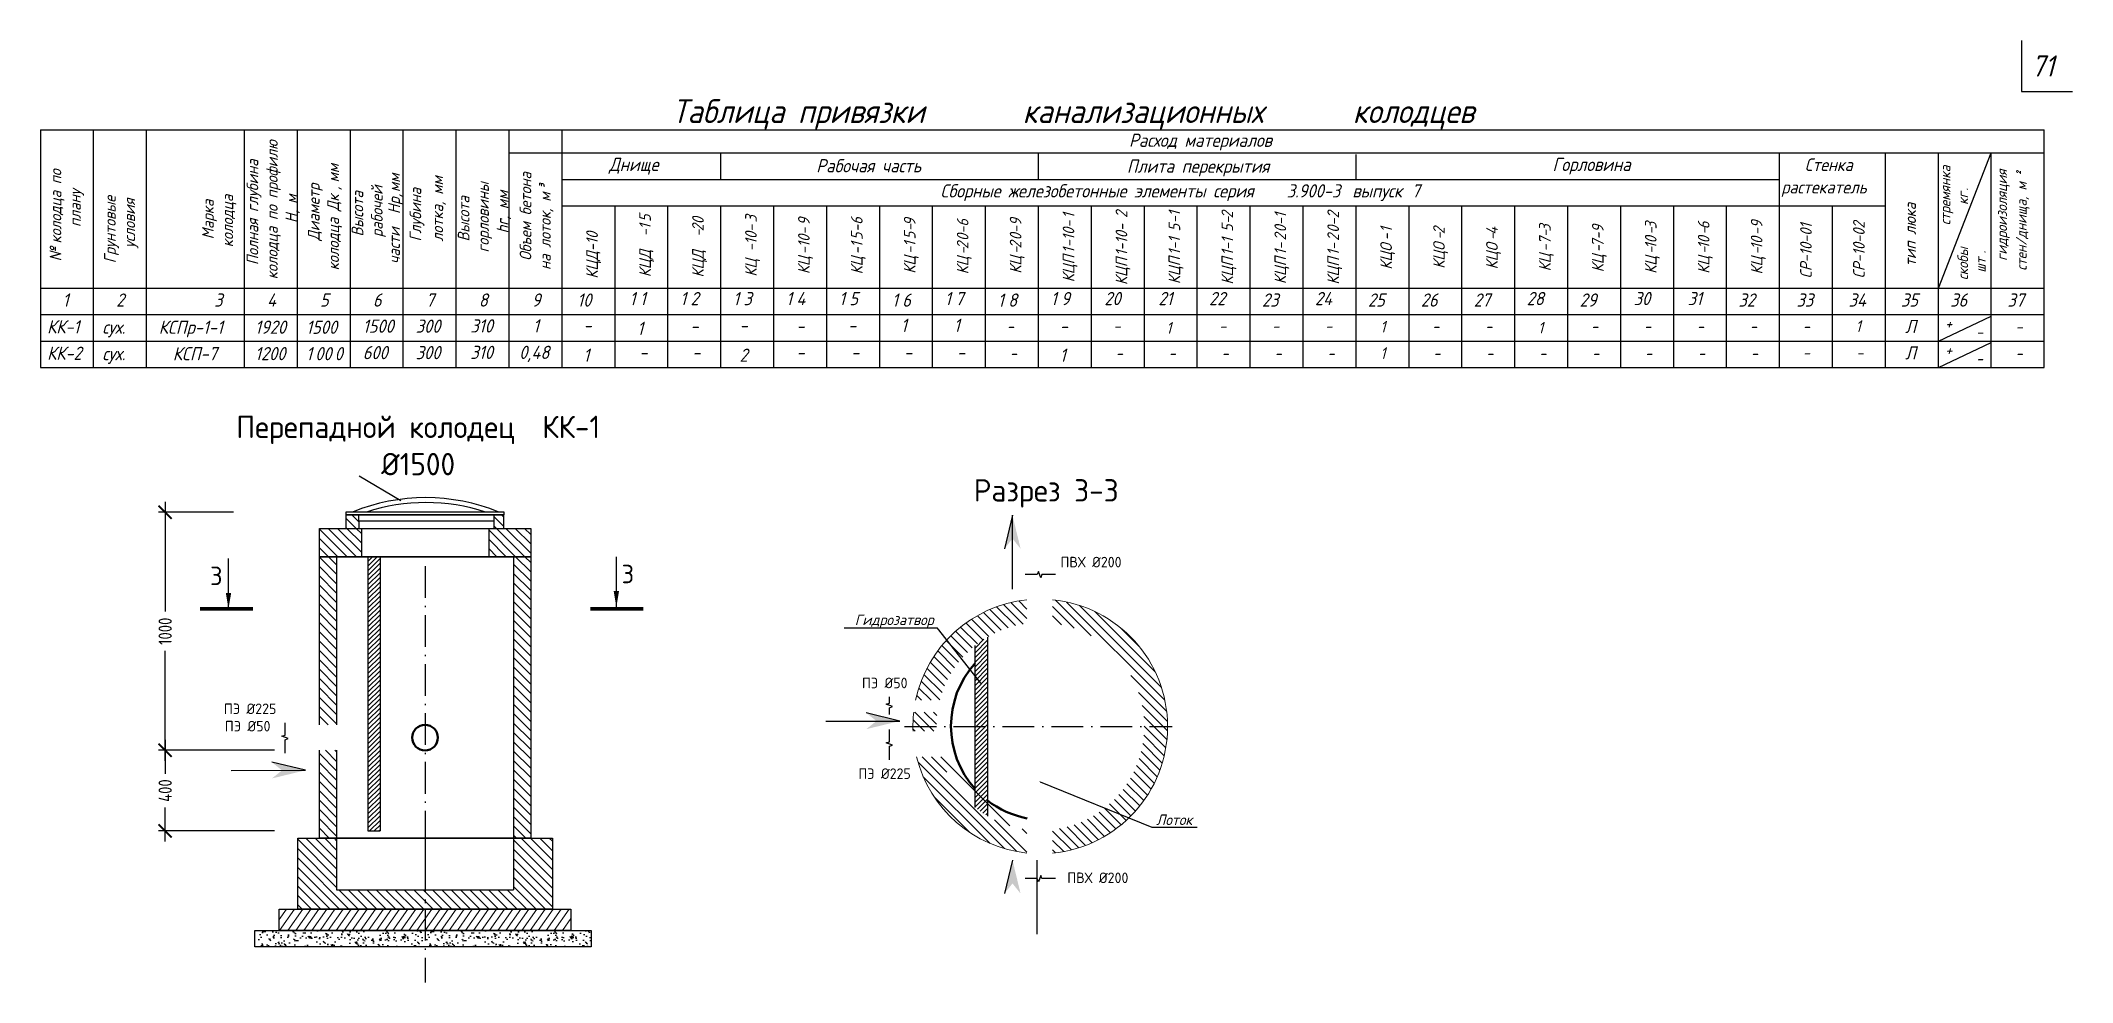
# Model space of a CAD drawing. Header units: millimetres. Extents: x 41097286 to 44249727, y 21258419 to 22595975.
# Drawn here: x 43083598 to 43121981, y 22503909 to 22521713 of the extents above; entities that cross this region are included whole.
import ezdxf
from ezdxf import colors
from ezdxf.entities.mleader import LeaderData, LeaderLine
from ezdxf.math import Vec2, Vec3

# ---------------------------------------------------------------- set-up
doc = ezdxf.new("R2010")
doc.units = ezdxf.units.MM
doc.linetypes.add('ACAD_ISO10W100', pattern=[18.5, 12, -3, 0.5, -3])
for name, color, linetype, lineweight in [('ВК_Текст', 7, 'Continuous', 25), ('Колонны_Ном._пера__250', 250, 'Continuous', 13), ('Размерные линии', 8, 'Continuous', 13), ('Стены', 250, 'Continuous', 20)]:
    doc.layers.add(name, color=color, linetype=linetype, lineweight=lineweight)
doc.layers.add('Колодец', color=7, linetype='Continuous')
doc.layers.add('ШРИФТЫ', color=7, linetype='Continuous')
doc.styles.add('GOST-2.304_Type-B', font='GOST Common.ttf')
doc.styles.add('GOST-2.304_Type-B_italic', font='GOST Common Italic.ttf')
doc.styles.add('note', font='isocpeur.ttf', dxfattribs={"width": 0.9, "oblique": 15})
doc.styles.add('ГОСТ 2.304', font='CS_Gost2304.shx')
doc.dimstyles.new('СПДС', dxfattribs={"dimscale": 100, "dimtxt": 2.5, "dimasz": 2.5, "dimexe": 1.25, "dimexo": 0.625, "dimtad": 1, "dimdec": 0, "dimrnd": 0.001, "dimtxsty": 'ГОСТ 2.304', "dimblk": 'ARCHTICK', "dimblk1": 'ARCHTICK', "dimblk2": 'ARCHTICK', "dimcen": 2.5, "dimdle": 2, "dimadec": 0, "dimazin": 2, "dimtfac": 0.75, "dimtdec": 4, "dimtmove": 1, "dimatfit": 3, "dimldrblk": 'ARCHTICK', "dimfxl": 1, "dimtolj": 1, "dimarcsym": 1})
pattern_1 = [(135, (-5349970.359397043, -4810582.391872942), (-88.38834764831844, -88.38834764831843), [])]

msp = doc.modelspace()

# ---------------------------------------------------------------- texts
at = {"color": 7, "lineweight": 13, "style": 'note', "oblique": 15, "width": 0.9}
msp.add_text('71', height=400, dxfattribs=at).set_placement((43121205.4108665, 22521033.26437825))
at = {"linetype": 'ByBlock', "style": 'note', "oblique": 15, "width": 0.9}
for s, height, p in [('Таблица привязки ', 450, (43095529.29824818, 22520154.17267188)), ('канализационных ', 450, (43102150.7268196, 22520154.17267188)), ('колодцев', 450, (43108386.44110532, 22520154.17267188)), ('Расход материалов', 250, (43104159.46689891, 22519704.55242372)), ('Днище', 250, (43094336.28005991, 22519247.14979091)), ('Рабочая часть', 250, (43098250.88255047, 22519222.37290118)), ('Плита перекрытия', 250, (43104119.86549804, 22519214.07831022)), ('Горловина', 250, (43112160.28399578, 22519247.14979091)), ('Стенка ', 240, (43116927.25204822, 22519247.14979091)), ('Сборные железобетонные элементы серия ', 250, (43100597.06032496, 22518747.14979091)), ('3.900-3 ', 250, (43107139.39502887, 22518747.14979091)), ('7', 250, (43109498.44392278, 22518747.14979091)), ('растекатель', 240, (43116483.49889667, 22518822.53777573)), ('выпуск ', 250, (43108377.1307403, 22518747.14979091))]:
    msp.add_text(s, height=height, dxfattribs=at).set_placement(p)
for s, height, p in [('колодца по профилю', 220, (43088076.50538439, 22517200.153051)), ('Полная глубина', 220, (43087709.83871773, 22517468.77728315)), ('мм', 220, (43089235.18482458, 22519032.27923586)), ('стремянка', 200, (43119678.78217937, 22518224.31767722)), ('колодца по', 220, (43083989.51482338, 22517877.72204235)), ('Диаметр', 220, (43088868.51815791, 22517930.10671461)), ('рабочей', 220, (43090059.95150936, 22517995.78012432)), ('мм', 220, (43090386.67378455, 22518849.92911655)), ('лотка, мм', 220, (43091202.95720739, 22517914.51516488)), ('горловины', 220, (43092066.48285872, 22517706.99653989)), ('Объем бетона ', 220, (43092868.51815791, 22517551.07328133)), ('³', 220, (43093235.18482458, 22518899.25973734)), ('гидроизоляция', 200, (43120746.86186078, 22517549.51641918)), ('стен/днища, м', 200, (43121118.29043221, 22517363.9296191)), ('²', 200, (43121118.29043221, 22519148.28078203)), ('плану', 220, (43084356.18149005, 22518188.67037798)), ('Грунтовые', 220, (43085017.11813248, 22517503.88457889)), ('условия', 220, (43085383.78479914, 22517790.81212652)), ('Марка', 220, (43086868.51815791, 22517956.85974557)), ('колодца', 220, (43087235.18482458, 22517806.00260271)), ('м', 220, (43088443.17205106, 22518627.83776093)), ('колодца Дк', 220, (43089235.18482458, 22517369.71757181)), (', ', 220, (43089235.18482458, 22518889.17999245)), ('Высота', 220, (43089693.2848427, 22518009.8329279)), ('части  Нр', 220, (43090386.67378455, 22517491.0813922)), (',', 220, (43090386.67378455, 22518755.64340226)), ('Глубина', 220, (43090788.7560363, 22517914.51516488)), ('Высота', 220, (43091699.81619206, 22517914.51516488)), (' hr, мм', 220, (43092433.1495254, 22517942.80087917)), ('на лоток, м', 220, (43093235.18482458, 22517376.88572423)), ('тип люка', 220, (43119026.49288337, 22517444.56439681)), ('кг', 200, (43120012.11551271, 22518606.70548147)), ('.', 200, (43120012.11551271, 22518873.50777687)), ('Н', 220, (43088443.17205106, 22518265.14843958)), (', ', 220, (43088443.17205106, 22518445.55204664)), ('9', 220, (43098126.97979318, 22518218.59236071)), ('-10-', 220, (43098126.97979318, 22517672.04392961)), ('-6', 220, (43099126.97979318, 22518095.37135116)), ('9', 220, (43100126.97979318, 22518210.12851351)), ('-', 220, (43100126.97979318, 22518107.78199236)), ('0-6', 220, (43101126.97979318, 22517924.44365676)), ('9', 220, (43102126.97979318, 22518210.12851351)), ('0-', 220, (43102126.97979318, 22517936.85429796)), ('1', 220, (43103126.97979318, 22518351.0203358)), ('-10-', 220, (43103126.97979318, 22517804.4719047)), ('2', 220, (43104126.97979318, 22518359.48418301)), ('1-10-', 220, (43104126.97979318, 22517642.00805749)), ('-1', 220, (43105126.97979318, 22518257.42279146)), ('5', 220, (43105126.97979318, 22518103.42279146)), ('2', 220, (43106126.97979318, 22518351.0203358)), ('5', 220, (43106126.97979318, 22518094.67381465)), ('-', 220, (43106126.97979318, 22518248.67381465)), ('0-1', 220, (43107126.97979318, 22518086.49509706)), ('2', 220, (43108126.97979318, 22518351.0203358)), ('0-', 220, (43108126.97979318, 22518077.74612025)), ('1', 220, (43109126.97979318, 22518086.49509706)), ('2', 220, (43110126.0793839, 22518051.91938082)), ('4', 220, (43111126.0793839, 22518040.91938082)), ('3', 220, (43112126.0793839, 22518100.5564886)), ('7-9', 220, (43113126.0793839, 22517809.91938082)), ('3', 220, (43114126.0793839, 22518147.09264139)), ('-', 220, (43114126.0793839, 22518044.74612025)), ('6', 220, (43115126.0793839, 22518147.09264139)), ('-', 220, (43115126.0793839, 22518044.74612025)), ('-9', 220, (43116126.97979318, 22518032.03534262)), ('CР-10-01', 220, (43117058.41348685, 22517212.09229569)), ('CР-10-02', 220, (43118058.41348685, 22517212.09229569)), ('№', 220, (43083989.51482338, 22517540.03837292)), ('5', 220, (43099126.97979318, 22517941.37135116)), ('-1', 220, (43099126.97979318, 22517668.09713561)), ('5', 220, (43100126.97979318, 22517953.78199236)), ('-1', 220, (43100126.97979318, 22517680.50777681)), ('2', 220, (43101126.97979318, 22517770.44365676)), ('-', 220, (43101126.97979318, 22517668.09713561)), ('2', 220, (43102126.97979318, 22517782.85429796)), ('-', 220, (43102126.97979318, 22517680.50777681)), ('1', 220, (43103126.97979318, 22517694.4719047)), ('1-1', 220, (43105126.97979318, 22517659.2208815)), ('1-1', 220, (43106126.97979318, 22517650.4719047)), ('2', 220, (43107126.97979318, 22517932.49509706)), ('1-', 220, (43107126.97979318, 22517659.2208815)), ('2', 220, (43108126.97979318, 22517923.74612025)), ('1-', 220, (43108126.97979318, 22517650.4719047)), ('КЦО', 220, (43109126.97979318, 22517382.49509706)), ('-', 220, (43109126.97979318, 22517932.49509706)), ('КЦО', 220, (43110126.0793839, 22517399.57285967)), ('-', 220, (43110126.0793839, 22517949.57285967)), ('КЦО', 220, (43111126.0793839, 22517388.57285967)), ('-', 220, (43111126.0793839, 22517938.57285967)), ('-7-', 220, (43112126.0793839, 22517724.9357519)), ('-', 220, (43113126.0793839, 22517707.57285967)), ('10', 220, (43114126.0793839, 22517780.74612025)), ('-', 220, (43114126.0793839, 22517678.3995991)), ('10', 220, (43115126.0793839, 22517780.74612025)), ('-', 220, (43115126.0793839, 22517678.3995991)), ('10', 220, (43116126.97979318, 22517768.03534262)), ('-', 220, (43116126.97979318, 22517665.68882148)), ('скобы', 200, (43120012.02454157, 22517186.60331921)), ('КЦ', 220, (43098126.97979318, 22517298.04392961)), ('КЦ', 220, (43099126.97979318, 22517294.09713561)), ('КЦ', 220, (43100126.97979318, 22517306.50777681)), ('КЦ', 220, (43101126.97979318, 22517294.09713561)), ('КЦ', 220, (43102126.97979318, 22517306.50777681)), ('КЦП', 220, (43103126.97979318, 22517144.4719047)), ('КЦП', 220, (43104126.97979318, 22517092.00805749)), ('КЦП', 220, (43105126.97979318, 22517109.2208815)), ('КЦП', 220, (43106126.97979318, 22517100.4719047)), ('КЦП', 220, (43107126.97979318, 22517109.2208815)), ('КЦП', 220, (43108126.97979318, 22517100.4719047)), ('КЦ', 220, (43112126.0793839, 22517350.9357519)), ('КЦ', 220, (43113126.0793839, 22517333.57285967)), ('КЦ', 220, (43114126.0793839, 22517304.3995991)), ('КЦ', 220, (43115126.0793839, 22517304.3995991)), ('КЦ', 220, (43116126.97979318, 22517291.68882148)), ('шт', 200, (43120345.3578749, 22517326.60331921)), ('.', 200, (43120345.3578749, 22517686.60331921))]:
    msp.add_text(s, height=height, rotation=90, dxfattribs=at).set_placement(p)
at = {"style": 'note', "oblique": 15, "width": 0.9}
for s, p in [('5', (43095126.97979318, 22518283.6219196)), ('-1', (43095126.97979318, 22518010.34770405)), ('20', (43096126.0793839, 22518106.49140573)), ('3', (43097126.97979318, 22518273.59236071)), ('-10-', (43097126.97979318, 22517727.04392961)), ('КЦД-10', (43094126.0793839, 22517211.98481183)), ('-', (43096126.0793839, 22518004.14488459)), ('КЦД', (43095126.97979318, 22517240.34770405)), ('КЦД', (43096126.0793839, 22517234.14488459)), ('КЦ', (43097126.97979318, 22517250.37726294))]:
    msp.add_text(s, height=220, rotation=90, dxfattribs=at).set_placement(p)
for s, height, p in [('1', 250, (43084013.54054775, 22516683.21334677)), ('2', 250, (43085024.82819453, 22516683.21334677)), ('3', 250, (43086876.22821996, 22516683.21334677)), ('4', 250, (43087876.22821996, 22516683.21334677)), ('5', 250, (43088876.22821996, 22516683.21334677)), ('6', 250, (43089876.22821996, 22516683.21334677)), ('7', 250, (43090876.22821996, 22516683.21334677)), ('8', 250, (43091876.22821996, 22516683.21334677)), ('9', 250, (43092876.22821996, 22516683.21334677)), ('10', 250, (43093735.04682254, 22516683.21334677)), ('1', 250, (43094723.08115633, 22516710.22857423)), ('1', 250, (43094917.31717271, 22516710.22857423)), ('1', 250, (43095681.41448966, 22516710.22857423)), ('2', 250, (43095875.65050603, 22516710.22857423)), ('1', 250, (43096681.41448966, 22516710.22857423)), ('3', 250, (43096875.65050603, 22516710.22857423)), ('1', 250, (43097681.41448966, 22516710.22857423)), ('4', 250, (43097875.65050603, 22516710.22857423)), ('1', 250, (43098681.41448966, 22516710.22857423)), ('5', 250, (43098875.65050603, 22516710.22857423)), ('1', 250, (43099681.41448966, 22516682.19015441)), ('6', 250, (43099875.65050603, 22516682.19015441)), ('1', 250, (43100681.41448966, 22516710.22857423)), ('7', 250, (43100875.65050603, 22516710.22857423)), ('1', 250, (43101681.41448966, 22516682.19015441)), ('8', 250, (43101875.65050603, 22516682.19015441)), ('1', 250, (43102681.41448966, 22516710.22857423)), ('9', 250, (43102875.65050603, 22516710.22857423)), ('20', 250, (43103693.38015588, 22516711.25176659)), ('21', 250, (43104714.21348921, 22516711.25176659)), ('22', 250, (43105672.54682254, 22516711.25176659)), ('23', 250, (43106672.54682254, 22516683.21334677)), ('24', 250, (43107672.54682254, 22516711.25176659)), ('25', 250, (43108672.54682254, 22516683.21334677)), ('26', 250, (43109672.54682254, 22516683.21334677)), ('27', 250, (43110672.54682254, 22516683.21334677)), ('28', 250, (43111672.54682254, 22516711.25176659)), ('29', 250, (43112672.54682254, 22516683.21334677)), ('30', 250, (43113693.38015588, 22516711.25176659)), ('31', 250, (43114714.21348921, 22516711.25176659)), ('32', 250, (43115672.54682254, 22516683.21334677)), ('33', 250, (43116768.72176953, 22516683.21334677)), ('34', 250, (43117753.63012297, 22516683.21334677)), ('35', 250, (43118742.2766384, 22516683.21334677)), ('36', 250, (43119672.54682255, 22516683.21334677)), ('37', 250, (43120754.23527091, 22516683.21334677)), ('КК-1', 250, (43083720.37114587, 22516177.77709742)), ('сух.', 250, (43084764.85159697, 22516170.16023318)), ('КСПр-1-1', 250, (43085829.81132189, 22516169.25982391)), ('1920', 250, (43087647.49220201, 22516170.16023318)), ('1500', 250, (43088614.02699056, 22516169.25982391)), ('1500', 250, (43089683.63861016, 22516189.39148201)), ('300', 250, (43090683.63861016, 22516189.39148201)), ('310', 250, (43091716.81794091, 22516194.27159557)), ('1', 250, (43092899.55892727, 22516194.27159557)), ('-', 250, (43093851.12971334, 22516206.75688396)), ('1', 250, (43094868.6838705, 22516148.16227529)), ('-', 250, (43095872.09447465, 22516192.55368637)), ('-', 250, (43096801.0661866, 22516206.79659959)), ('-', 250, (43097874.09562549, 22516194.27159557)), ('-', 250, (43098849.85449337, 22516204.92964447)), ('1', 250, (43099849.85449337, 22516204.92964447)), ('1', 250, (43100849.85449337, 22516204.92964447)), ('-', 220, (43101849.85449337, 22516204.92964447)), ('-', 250, (43102851.12971334, 22516192.08195528)), ('-', 220, (43103861.72055367, 22516207.41885983)), ('1', 220, (43104861.72055367, 22516172.36980828)), ('-', 220, (43105861.72055367, 22516207.41885983)), ('-', 220, (43106861.72055367, 22516207.41885983)), ('-', 220, (43107861.72055367, 22516207.41885983)), ('1', 220, (43108906.48473326, 22516194.27159557)), ('-', 220, (43109886.73165084, 22516204.61411013)), ('-', 220, (43110886.73165084, 22516204.61411013)), ('1', 220, (43111886.73165084, 22516175.07758928)), ('-', 220, (43112886.73165084, 22516204.61411013)), ('-', 220, (43113886.73165084, 22516204.61411013)), ('-', 220, (43114886.73165084, 22516204.61411013)), ('-', 220, (43115886.73165084, 22516204.61411013)), ('-', 220, (43116886.73165084, 22516204.61411013)), ('1', 220, (43117886.73165084, 22516204.61411013)), ('Л', 250, (43118821.97327774, 22516184.09688362)), ('+', 220, (43119575.07013458, 22516255.13466429)), ('-', 220, (43120906.48473327, 22516194.27159557)), ('КК-2', 250, (43083720.37114587, 22515677.77709741)), ('КСП-7', 250, (43086095.89296452, 22515669.25982391)), ('1200', 250, (43087647.49220201, 22515670.16023318)), ('1', 250, (43088614.02699056, 22515669.25982391)), ('00', 250, (43088784.95468496, 22515669.25982391)), ('0', 250, (43089151.62135163, 22515669.25982391)), ('600', 250, (43089683.63861016, 22515689.39148201)), ('300', 250, (43090683.63861016, 22515689.39148201)), ('310', 250, (43091716.81794091, 22515694.27159557)), ('0,48', 250, (43092639.07081608, 22515694.27159557)), ('1', 250, (43093851.12971334, 22515640.47545376)), ('2', 250, (43096801.0661866, 22515640.47545376)), ('1', 250, (43102851.12971334, 22515640.47545376)), ('1', 220, (43108906.48473327, 22515694.27159557)), ('Л', 250, (43118821.97327774, 22515684.09688362)), ('+', 220, (43119575.07013458, 22515755.13466429)), ('-', 220, (43120158.21239157, 22516092.95001226)), ('сух.', 250, (43084764.85159697, 22515670.16023318)), ('-', 250, (43094906.48473327, 22515694.27159557)), ('-', 250, (43095906.48473327, 22515694.27159557)), ('-', 250, (43097874.09562549, 22515694.27159557)), ('-', 250, (43098906.48473327, 22515694.27159557)), ('-', 250, (43099906.48473327, 22515694.27159557)), ('-', 250, (43100906.48473327, 22515694.27159557)), ('-', 220, (43101906.48473327, 22515694.27159557)), ('-', 220, (43103906.48473327, 22515694.27159557)), ('-', 220, (43104906.48473327, 22515694.27159557)), ('-', 220, (43105906.48473327, 22515694.27159557)), ('-', 220, (43106906.48473327, 22515694.27159557)), ('-', 220, (43107906.48473327, 22515694.27159557)), ('-', 220, (43109906.48473327, 22515694.27159557)), ('-', 220, (43110906.48473327, 22515694.27159557)), ('-', 220, (43111906.48473327, 22515694.27159557)), ('-', 220, (43112906.48473327, 22515694.27159557)), ('-', 220, (43113906.48473327, 22515694.27159557)), ('-', 220, (43114906.48473327, 22515694.27159557)), ('-', 220, (43115906.48473327, 22515694.27159557)), ('-', 220, (43116886.73165084, 22515704.61411013)), ('-', 220, (43117897.12411941, 22515704.61411013)), ('-', 220, (43120158.21239157, 22515592.95001226)), ('-', 220, (43120906.48473327, 22515694.27159557))]:
    msp.add_text(s, height=height, dxfattribs=at).set_placement(p)

# ---------------------------------------------------------------- blocks, each defined once
blk = doc.blocks.new('_ArchTick')
at = {"color": 0, "linetype": 'ByBlock', "const_width": 0.15}
blk.add_lwpolyline([(-0.5, -0.5), (0.5, 0.5)], dxfattribs=at)
blk = doc.blocks.new('*D2')
at = {"layer": 'Defpoints', "color": 0, "linetype": 'ByBlock', "lineweight": -2, "ltscale": 100, "transparency": 16777216}
for p in [(5328451.766122359, 4842660.12759576), (5329805.760327646, 4842660.12759576), (5330577.28280784, 4838160.677955382)]:
    blk.add_point(p, dxfattribs=at)
at = {"layer": 'Размерные линии', "color": 0, "linetype": 'ByBlock', "lineweight": -3, "ltscale": 100, "transparency": 16777216}
for p, q in [((5328451.766122359, 4842860.12759576), (5328451.766122359, 4840782.277775571)), ((5329743.260327646, 4842660.12759576), (5328326.766122359, 4842660.12759576)), ((5328451.766122359, 4837960.677955382), (5328451.766122359, 4840038.527775571)), ((5330514.78280784, 4838160.677955382), (5328326.766122359, 4838160.677955382))]:
    blk.add_line(p, q, dxfattribs=at)
at = {"layer": 'Размерные линии', "color": 0, "linetype": 'ByBlock', "lineweight": -3, "ltscale": 100, "transparency": 16777216, "xscale": 250, "yscale": 250, "zscale": 250}
for p, rotation in [((5328451.766122359, 4842660.12759576), 90), ((5328451.766122359, 4838160.677955382), 270)]:
    blk.add_blockref('_ArchTick', p, dxfattribs=dict(at, rotation=rotation))
at = {"layer": 'Размерные линии', "color": 0, "linetype": 'ByBlock', "ltscale": 100, "transparency": 16777216, "insert": (5328451.766122358, 4840410.402775572), "char_height": 250, "attachment_point": 5, "rotation": 90, "style": 'ГОСТ 2.304'}
blk.add_mtext('\\A1;1000', dxfattribs=at)
blk = doc.blocks.new('*D3')
at = {"layer": 'Defpoints', "color": 0, "linetype": 'ByBlock', "lineweight": -2, "ltscale": 100, "transparency": 16777216}
for p in [(5328451.766122359, 4838160.677955382), (5329805.760327646, 4838160.677955382), (5330577.282807837, 4836635.407212479)]:
    blk.add_point(p, dxfattribs=at)
at = {"layer": 'Размерные линии', "color": 0, "linetype": 'ByBlock', "lineweight": -3, "ltscale": 100, "transparency": 16777216}
for p, q in [((5328451.766122359, 4838360.677955382), (5328451.766122359, 4837716.79258393)), ((5329743.260327646, 4838160.677955382), (5328326.766122359, 4838160.677955382)), ((5328451.766122359, 4836435.407212479), (5328451.766122359, 4837079.29258393)), ((5330514.782807837, 4836635.407212479), (5328326.766122359, 4836635.407212479))]:
    blk.add_line(p, q, dxfattribs=at)
at = {"layer": 'Размерные линии', "color": 0, "linetype": 'ByBlock', "lineweight": -3, "ltscale": 100, "transparency": 16777216, "xscale": 250, "yscale": 250, "zscale": 250}
for p, rotation in [((5328451.766122359, 4838160.677955382), 90), ((5328451.766122359, 4836635.407212479), 270)]:
    blk.add_blockref('_ArchTick', p, dxfattribs=dict(at, rotation=rotation))
at = {"layer": 'Размерные линии', "color": 0, "linetype": 'ByBlock', "ltscale": 100, "transparency": 16777216, "insert": (5328451.766122358, 4837398.042583931), "char_height": 250, "attachment_point": 5, "rotation": 90, "style": 'ГОСТ 2.304'}
blk.add_mtext('\\A1;400', dxfattribs=at)
blk = doc.blocks.new('_Dot')
at = {"color": 0, "linetype": 'ByBlock', "lineweight": -2}
blk.add_line((-0.5, 0), (-1, 0), dxfattribs=at)
at = {"color": 0, "linetype": 'ByBlock', "const_width": 0.5}
blk.add_lwpolyline([(-0.25, 0, 1), (0.25, 0, 1)], format="xyb", close=True, dxfattribs=at)
blk = doc.blocks.new('hdfj')
at = {"linetype": 'Continuous', "lineweight": 9, "ltscale": 0.5}
h = blk.add_hatch(dxfattribs=at)
h.set_pattern_fill('ANSI31', color=250, scale=1000, angle=90)
h.set_pattern_definition(pattern_1)
h.paths.add_polyline_path([(-2169.739811499603, 3919.69864880573), (-2416.415461597964, 3919.69864880573), (-2416.415461597964, 3660.686080806889), (-2169.739811499603, 3660.686080806889), (-2169.739811499603, 3799.512287016027)])
h = blk.add_hatch(dxfattribs=at)
h.set_pattern_fill('ANSI31', color=250, scale=1000, angle=90)
h.set_pattern_definition(pattern_1)
h.paths.add_polyline_path([(380.681297313422, 3660.686080806889), (572.8400094397366, 3660.686080806889), (572.8400094397366, 3919.69864880573), (380.681297313422, 3919.69864880573), (380.681297313422, 3799.512287016027)])
h = blk.add_hatch(dxfattribs=at)
h.set_pattern_fill('ANSI31', color=250, scale=1000, angle=90)
h.set_pattern_definition(pattern_1)
h.paths.add_polyline_path([(-2121.558177838102, 3660.686080806889), (-2915.028048949316, 3660.686080806889), (-2915.028048949316, 3126.471571583301), (-2121.558177838102, 3126.471571583301)])
h.paths.add_polyline_path([(1078.067298969254, 3660.686080806889), (284.5974278580397, 3660.686080806889), (284.5974278580397, 3126.471571583301), (1078.067298969254, 3126.471571583301)])
h = blk.add_hatch(dxfattribs=at)
h.set_pattern_fill('ANSI31', color=250, scale=1000, angle=90)
h.set_pattern_definition(pattern_1)
h.paths.add_polyline_path([(-2589.184608343989, 2352.790083688684), (-2589.184608343989, 3126.471571583301), (-2915.028048949316, 3126.471571583301), (-2915.028048949316, 2352.790083688684), (-2915.028048949316, -49.4467022754252), (-2589.184608343989, -49.4467022754252)])
h.paths.add_polyline_path([(-2589.184608343989, -532.1892357645556), (-2915.028048949316, -532.1862607477233), (-2915.028048949316, -2195.009594213217), (-2589.184608343989, -2195.009594213217)])
h.paths.add_polyline_path([(1078.067298969254, 2361.141674119979), (1078.067298969254, 3126.471571583301), (752.2238583639264, 3126.471571583301), (752.2238583639264, 2361.141674119979), (752.2238583639264, -532.1850403277203), (752.2238583639264, -2195.009594213217), (1078.067298969254, -2195.009594213217), (1078.067298969254, -532.1842284193262)])
h = blk.add_hatch(dxfattribs=at)
h.set_pattern_fill('ANSI31', color=250, scale=500, angle=180)
h.set_pattern_definition([(225, (-5349970.359397043, -4810582.391872942), (44.19417382415921, -44.19417382415923), [])])
h.paths.add_polyline_path([(-1996.113157035783, -2057.449815405533), (-1768.504351544194, -2057.449815405532), (-1768.504351544194, 3126.471571583301), (-1996.113157035783, 3126.471571583301)])
h = blk.add_hatch(color=256)
h.paths.add_polyline_path([(-3178.643194813281, -911.6520082522184), (-3811.115791655146, -759.4696266977116), (-3619.613309281878, -912.0999398203567)])
h.paths.add_polyline_path([(-3178.64319481235, -911.6520082531497), (-3619.613309281878, -912.0999398203567), (-3810.805317105725, -1065.118988907896)])
h = blk.add_hatch(dxfattribs=at)
h.set_pattern_fill('ANSI31', color=250, scale=1000, angle=90)
h.set_pattern_definition([(135, (-5349970.359397043, -4809962.499344744), (-88.38834764831844, -88.38834764831843), [])])
h.paths.add_polyline_path([(-2589.184608343989, -2195.009594213217), (-3323.995952887461, -2195.009594213217), (-3323.995952887461, -3536.167847841047), (-918.4803749900311, -3536.167847841047), (-918.4803749900311, -3168.832239694893), (-2589.184608343989, -3168.832239694893)])
h.paths.add_polyline_path([(1487.035202907398, -2195.009594213217), (752.2238583639264, -2195.009594213217), (752.2238583639264, -3168.832239694893), (-918.4803749900311, -3168.832239694893), (-918.4803749900311, -3536.167847841047), (1487.035202907398, -3536.167847841047)])
h = blk.add_hatch(dxfattribs=at)
h.set_pattern_fill('ANSI31', color=250, scale=1000, angle=10)
h.set_pattern_definition([(55, (-5349970.359397043, -4809962.499344744), (-102.394005536124, 71.69705454388075), [])])
h.paths.add_polyline_path([(-918.4803749900311, -3536.167847841047), (-3671.490846776403, -3536.167847841047), (-3671.490846776403, -3940.491528018378), (-918.4803749900311, -3940.491528018378)])
h.paths.add_polyline_path([(1834.530096796341, -3536.167847841047), (-918.4803749900311, -3536.167847841047), (-918.4803749900311, -3940.491528018378), (1834.530096796341, -3940.491528018378)])
at = {"layer": 'Колодец', "ltscale": 100}
h = blk.add_hatch(dxfattribs=at)
h.set_pattern_fill('AR-CONC', color=256, scale=40, angle=90, style=0)
h.set_pattern_definition([(140, (-182302.3845818276, 26699.97375609074), (25.10085399303806, 286.9040730403014), [30, -330]), (85.00000000000001, (-182302.3845818276, 26699.97375609074), (-300.8768534800047, -55.50053344519998), [24, -264]), (190.4514, (-182300.2928458275, 26723.88242809102), (-275.7758168243814, 231.4037526856087), [25.496076, -280.4568448]), (136.1842, (-182382.3845818276, 26699.97375609074), (66.20760573160726, 426.8964194502578), [44.99999999999989, -494.9999999999991]), (186.6356, (-182376.8672590274, 26735.54845409095), (-389.6471483601767, 373.8650822194813), [38.2441152, -420.6852]), (81.18420000000005, (-182382.3845818276, 26699.97375609074), (-389.6474403701299, 373.8647780534509), [36, -396]), (111, (-182362.3845818276, 26739.97375609074), (161.0475562661356, 238.7628208473847), [30, -330]), (56.00000000000004, (-182362.3845818276, 26739.97375609074), (-290.0600180187412, 97.3261327686327), [24, -264]), (161.4514, (-182348.9639394283, 26759.8706492912), (-129.0121986839809, 336.089051432596), [25.49607599999987, -280.456844799998]), (127.5, (-182302.3845818276, 26699.97375609074), (-133.1575415325246, 4.863942126916275), [0, -260.8, 0, -268, 0, -265]), (97.49999999999987, (-182302.3845818276, 26699.97375609074), (-157.7646847529441, 105.2278149768594), [0, -152.8, 0, -254.8, 0, -101]), (57.49999999999999, (-182302.3845818276, 26610.77375609148), (9.021948693751932, 213.5289744689636), [0, -99.99999999999977, 0, -311.9999999999991, 0, -413.9999999999991]), (47.5, (-182302.3845818276, 26570.77375609148), (-40.04199293292704, 233.2744677369545), [0, -130, 0, -207.2, 0, -294])])
h.paths.add_polyline_path([(-4095.403681254014, -3940.491528018378), (-4095.403681254014, -4245.999427839182), (-956.5257187765092, -4245.999427839182), (-956.5257187765092, -3940.491528018378)])
h = blk.add_hatch(dxfattribs=at)
h.set_pattern_fill('AR-CONC', color=256, scale=40, angle=90, style=0)
h.set_pattern_definition([(140, (-179125.4612755636, 26699.97375609074), (25.10085399303806, 286.9040730403014), [30, -330]), (85.00000000000001, (-179125.4612755636, 26699.97375609074), (-300.8768534800047, -55.50053344519998), [24, -264]), (190.4514, (-179123.3695395635, 26723.88242809102), (-275.7758168243814, 231.4037526856087), [25.496076, -280.4568448]), (136.1842, (-179205.4612755636, 26699.97375609074), (66.20760573160726, 426.8964194502578), [44.99999999999989, -494.9999999999991]), (186.6356, (-179199.9439527635, 26735.54845409095), (-389.6471483601767, 373.8650822194813), [38.2441152, -420.6852]), (81.18420000000005, (-179205.4612755636, 26699.97375609074), (-389.6474403701299, 373.8647780534509), [36, -396]), (111, (-179185.4612755636, 26739.97375609074), (161.0475562661356, 238.7628208473847), [30, -330]), (56.00000000000004, (-179185.4612755636, 26739.97375609074), (-290.0600180187412, 97.3261327686327), [24, -264]), (161.4514, (-179172.0406331643, 26759.8706492912), (-129.0121986839809, 336.089051432596), [25.49607599999988, -280.456844799998]), (127.5, (-179125.4612755636, 26699.97375609074), (-133.1575415325246, 4.863942126916275), [0, -260.8, 0, -268, 0, -265]), (97.49999999999987, (-179125.4612755636, 26699.97375609074), (-157.7646847529441, 105.2278149768594), [0, -152.8, 0, -254.8, 0, -101]), (57.49999999999999, (-179125.4612755636, 26610.77375609148), (9.021948693751932, 213.5289744689636), [0, -99.99999999999977, 0, -311.9999999999991, 0, -413.9999999999991]), (47.5, (-179125.4612755636, 26570.77375609148), (-40.04199293292704, 233.2744677369545), [0, -130, 0, -207.2, 0, -294])])
h.paths.add_polyline_path([(-918.4803749900311, -3940.491528018378), (-918.4803749900311, -4245.999427839182), (2220.397587487474, -4245.999427839182), (2220.397587487474, -3940.491528018378)])
at = {"linetype": 'Continuous', "lineweight": -2, "ltscale": 0.5}
for p, q in [((-2169.739811499603, 3799.512287016027), (-2169.739811499603, 3660.686080806889)), ((380.681297313422, 3799.512287016027), (380.681297313422, 3660.686080806889)), ((-1996.113157035783, 3126.471571583301), (-1996.113157035783, -2057.449815405533)), ((-1768.504351544194, 3126.471571583301), (-1768.504351544194, -2057.449815405533)), ((-1996.113157035783, -2057.449815405533), (-1768.504351544194, -2057.449815405533)), ((-2589.184608343989, -3168.832239694893), (752.2238583639264, -3168.832239694893))]:
    blk.add_line(p, q, dxfattribs=at)
at = {"color": 0, "lineweight": 40}
blk.add_line((2210.834838915616, 2139.907574702054), (3205.234838915989, 2139.907574702054), dxfattribs=at)
for p, q in [((-3178.643194813281, -911.6520082522184), (-3811.115791655146, -759.4696266977116)), ((-4578.223561373539, -913.0736833438277), (-3178.643194813281, -911.6520082522184))]:
    blk.add_line(p, q)
at = {"lineweight": 50}
blk.add_circle((-918.4803749900311, -293.6511514140293), 242.4678929935797, dxfattribs=at)
at = {"layer": 'ВК_Текст', "linetype": 'Continuous'}
blk.add_lwpolyline([(-3560.996442642994, -586.5896700890735), (-3560.996442642994, -332.9074056260288), (-3501.105899550952, -311.1090306257829), (-3620.886985736899, -267.5122806262225), (-3560.996442642994, -245.7139056259766), (-3560.996442642994, -15.11942354496568)], dxfattribs=at)
at = {"layer": 'Колодец', "ltscale": 300}
blk.add_line((-2164.454259702936, 4655.493353138678), (-1373.109482135624, 4186.844812707044), dxfattribs=at)
at = {"layer": 'Колодец'}
for p, q in [((-2121.558177838102, 3660.686080806889), (-2121.558177838102, 3126.471571583301)), ((284.5974278580397, 3660.686080806889), (284.5974278580397, 3126.471571583301)), ((-2589.184608343989, 3126.471571583301), (-2589.184608343989, 2352.790083688684)), ((752.2238583639264, 3126.471571583301), (752.2238583639264, 2361.141674119979)), ((-2589.184608343989, 2352.790083688684), (-2589.184608343989, -49.4467022754252)), ((752.2238583639264, 2361.141674119979), (752.2238583639264, -3168.832239694893)), ((-2589.184608343989, -532.1892357645556), (-2589.184608343989, -3168.832239694893))]:
    blk.add_line(p, q, dxfattribs=at)
at = {"layer": 'Колодец', "linetype": 'ACAD_ISO10W100', "ltscale": 50}
blk.add_line((-918.4803749900311, 2946.579011391848), (-918.4803749900311, -4920.672077764757), dxfattribs=at)
at = {"layer": 'Колодец', "linetype": 'ACAD_ISO10W100', "ltscale": 100}
blk.add_line((-918.4803749900311, -1874.344991420396), (-918.4803749900311, -3536.167847841047), dxfattribs=at)
at = {"layer": 'Колодец'}
for points in [[(-2416.415461597964, 3919.69864880573), (576.6184110697359, 3919.69864880573), (576.6184110697359, 3971.881725349464), (-2416.415461597964, 3971.881725349464)], [(-2416.415461597964, 3660.686080806889), (572.8400094397366, 3660.686080806889), (572.8400094397366, 3919.69864880573), (-2416.415461597964, 3919.69864880573)], [(-2169.739811499603, 3919.69864880573), (380.681297313422, 3919.69864880573), (380.681297313422, 3799.512287016027), (-2169.739811499603, 3799.512287016027)], [(-2915.028048949316, 3660.686080806889), (1078.067298969254, 3660.686080806889), (1078.067298969254, 3126.471571583301), (-2915.028048949316, 3126.471571583301)], [(-3323.995952887461, -2195.009594213217), (1487.035202907398, -2195.009594213217), (1487.035202907398, -3536.167847841047), (-3323.995952887461, -3536.167847841047)], [(-3671.490846776403, -3536.167847841047), (1834.530096796341, -3536.167847841047), (1834.530096796341, -3940.491528018378), (-3671.490846776403, -3940.491528018378)]]:
    blk.add_lwpolyline(points, close=True, dxfattribs=at)
for points in [[(-2915.028048949316, 2352.790083688684), (-2915.028048949316, 3126.471571583301), (1078.067298969254, 3126.471571583301), (1078.067298969254, 2361.141674119979)], [(-2915.028048949316, -49.4467022754252), (-2915.028048949316, 2352.790083688684)], [(1078.067298969254, 2361.141674119979), (1078.067298969254, -532.1842284193262)], [(1078.067298969254, -532.1842284193262), (1078.067298969254, -2195.009594213217), (-2915.028048949316, -2195.009594213217), (-2915.028048949316, -532.1862607477233)]]:
    blk.add_lwpolyline(points, dxfattribs=at)
at = {"layer": 'Колодец', "ltscale": 300}
blk.add_lwpolyline([(-4133.449025040492, -3940.491528018378), (2220.397587487474, -3940.491528018378), (2220.397587487474, -4245.999427839182), (-4133.449025040492, -4245.999427839182)], close=True, dxfattribs=at)
at = {"layer": 'Колодец'}
for centre, start, end in [((-905.5945761585608, 589.0724674882367), 67.78872233558927, 112.2112776644107), ((-900.84612913616, 495.7663904866204), 72.05112956864815, 107.9488704313518)]:
    blk.add_arc(centre, 3653.945948741675, start, end, dxfattribs=at)
at = {"layer": 'Колонны_Ном._пера__250', "color": 0, "linetype": 'Continuous', "lineweight": 25, "ltscale": 0.1666666666666667}
for p, q in [((-4631.610553869978, 2139.907574702054), (-4631.610553869978, 3089.907574702054)), ((2696.389446130022, 2174.907574702054), (2696.389446130022, 3124.907574702054))]:
    blk.add_line(p, q, dxfattribs=at)
at = {"layer": 'Колонны_Ном._пера__250', "color": 0, "linetype": 'Continuous', "lineweight": 25, "ltscale": 0.1666666666666667, "const_width": 70}
for points in [[(-5170.610553869978, 2139.907574702054), (-4170.610553869978, 2139.907574702054)], [(-5170.610553869978, 2139.907574702054), (-4170.610553869978, 2139.907574702054), (-4170.610553869978, 2139.907574702054)], [(3205.234838915989, 2139.907574702054), (2205.234838915989, 2139.907574702054)]]:
    blk.add_lwpolyline(points, dxfattribs=at)
at = {"layer": 'Колонны_Ном._пера__250', "color": 0, "linetype": 'Continuous', "lineweight": 25, "ltscale": 0.1666666666666667}
for points in [[(-4631.610553869978, 2139.907574702054), (-4681.88857681863, 2440.357707390562), (-4581.332530921325, 2440.357707390562)], [(2696.389446130022, 2174.907574702054), (2646.11142318137, 2475.357707390562), (2746.667469078675, 2475.357707390562)]]:
    blk.add_solid(points, dxfattribs=at)
at = {"layer": 'Колонны_Ном._пера__250', "linetype": 'Continuous', "lineweight": 25, "ltscale": 0.1666666666666667, "style": 'GOST-2.304_Type-B'}
for p in [(-4978.616292379797, 2589.907574702054), (2796.389446130022, 2624.907574702054)]:
    blk.add_text('3', height=350, dxfattribs=at).set_placement(p)
at = {"layer": 'Стены', "linetype": 'ACAD_ISO10W100', "insert": (-1048.055766793899, 5228.938301692717), "char_height": 422.4, "width": 9960.125639643378, "attachment_point": 5, "style": 'GOST-2.304_Type-B'}
blk.add_mtext('Перепадной колодец  КК-1\\P%%C1500 ', dxfattribs=at)
at = {"layer": 'ШРИФТЫ', "lineweight": 5, "style": 'GOST-2.304_Type-B'}
for s, p in [('ПЭ %%C225', (-4719.059192085639, 151.176668218337)), ('ПЭ %%C50', (-4700.713007322513, -176.6784025458619))]:
    blk.add_text(s, height=200, dxfattribs=at).set_placement(p)
at = {"layer": 'Размерные линии', "color": 8, "linetype": 'ByBlock', "ltscale": 100}
for base, p1, p2, text, picture, middle in [((-5827.848627311178, 3967.270567875355), (-3702.331941829994, -532.1790725030005), (-4473.854422024451, 3967.270567875355), '1000', '*D2', (-5827.848627312109, 1717.545747687109)), ((-5827.848627311178, -532.1790725030005), (-3702.331941832788, -2057.449815405533), (-4473.854422024451, -532.1790725030005), '400', '*D3', (-5827.848627312109, -1294.814443953335))]:
    dim = blk.add_linear_dim(base=base, p1=p1, p2=p2, angle=90, text=text, dimstyle='СПДС', override={"dimlwd": 65533, "dimlwe": 65533}, dxfattribs=at)
    dim.commit()
    dim.dimension.update_dxf_attribs({"geometry": picture, "text_midpoint": middle, "text_rotation": 90, "insert": (-5334279.61474967, -4838692.857027885)})
blk = doc.blocks.new('jfh')
h = blk.add_hatch(color=256)
h.paths.add_polyline_path([(-756.072188119404, 3993.771282522008), (-908.2545696739107, 3361.298685680144), (-755.6242565512657, 3552.801168053411)])
h.paths.add_polyline_path([(-756.0721881184727, 3993.771282522939), (-755.6242565512657, 3552.801168053411), (-602.6052074637264, 3361.609160229564)])
at = {"linetype": 'Continuous', "lineweight": 9, "ltscale": 0.5}
h = blk.add_hatch(dxfattribs=at)
h.set_pattern_fill('ANSI31', color=250, scale=1000, angle=90)
h.set_pattern_definition([(135, (4798620.756863759, -5344632.944254401), (-88.38834764831844, -88.38834764831843), [])])
h.paths.add_polyline_path([(-2109.397282395512, -572.796098488383), (-2566.745973676443, -572.7919228021055, 0.3158367054872683), (-482.759551060386, -2392.076054035686), (-482.7782398564741, -1947.67443207372, -0.2946641568196624)])
h.paths.add_polyline_path([(-2176.163853232749, 269.8048964124173), (-2621.623860687017, 269.8048964124173, 0.02807424337417565), (-2636.493640934117, 0), (-2194.785380242392, 0, -0.03446824680432188)])
h.paths.add_polyline_path([(-2636.493640934117, 0, 0.009351502153608046), (-2634.712255596183, -90.0535728354007), (-2192.719609452412, -90.0535728354007, -0.01146816854354392), (-2194.785380242392, 0)])
h.paths.add_polyline_path([(-482.7393043888733, 1947.67946710065), (-482.7393043888733, 2397.262248787098, 0.3254460384714809), (-2585.371880915016, 496.1609565671533), (-2131.068979298696, 496.1903348797932, -0.3057181773312094)])
h.paths.add_polyline_path([(1733.004395541735, 0), (2174.625085547566, 0, 0.1328969437261897), (1846.43808485195, 1212.934943782166), (1765.344131759368, 1232.621735652909), (1826.033481929451, 1247.224502461031, 0.2366723226204708), (0.002982632257044315, 2394.408778532408), (0.004089288413524628, 1950.274550635368, -0.380104718926341)])
h.paths.add_polyline_path([(0.002785700373351574, -1950.274704969488), (-0.001269337721168995, -2394.409188549034, 0.3863295792688132), (2174.625085547566, 0), (1733.004395541735, 0, -0.3801049101726958)])
h = blk.add_hatch(dxfattribs=at)
h.set_pattern_fill('ANSI31', color=250, scale=500, angle=180)
h.set_pattern_definition([(225, (4798620.756863759, -5344632.944254401), (44.19417382415921, -44.19417382415922), [])])
h.paths.add_polyline_path([(-1462.644095742144, 0), (-1462.644095742144, -1179.705240919255, 0.0452723946552211), (-1227.421609510668, -1397.856929438189), (-1227.421609510668, 0)])
h.paths.add_polyline_path([(-1462.644095742144, -1179.705240919255), (-1462.644095742144, -1529.596741373651, 0.03645545024846354), (-1227.421609510668, -1692.279191865586), (-1227.421609510668, -1397.856929438189, -0.04527239465522112)])
h.paths.add_polyline_path([(-1462.644095743075, 1194.676317699254), (-1462.644095743075, 0), (-1227.421609510668, 0), (-1227.421609510668, 1412.828006218188, 0.04527239465537364)])
h.paths.add_polyline_path([(-1462.644095743075, 1529.596741372719), (-1462.644095743075, 1194.676317699254, -0.04527239465537365), (-1227.421609510668, 1412.828006218188), (-1227.421609510668, 1692.279191865586, 0.03645545024861595)])
h = blk.add_hatch(color=256)
h.paths.add_polyline_path([(-2884.636076167226, 104.1725312098861), (-3517.10867300909, 256.3549127643928), (-3325.606190635823, 103.7245996417478)])
h.paths.add_polyline_path([(-2884.636076166295, 104.1725312089548), (-3325.606190635823, 103.7245996417478), (-3516.79819845967, -49.29444944579154)])
h = blk.add_hatch(color=256)
h.paths.add_polyline_path([(-756.072188119404, -2525.87736989744), (-908.2545696739107, -3158.349966739304), (-755.6242565512657, -2966.847484366037)])
h.paths.add_polyline_path([(-756.0721881184727, -2525.877369896509), (-755.6242565512657, -2966.847484366037), (-602.6052074637264, -3158.039492189884)])
for p, q in [((-756.072188119404, 3993.771282522008), (-908.2545696739107, 3361.298685680144)), ((-754.6505130277947, 2594.19091596175), (-756.072188119404, 3993.771282522008)), ((-4284.216442727484, 102.7508561182767), (-2884.636076167226, 104.1725312098861)), ((-2884.636076167226, 104.1725312098861), (-3517.10867300909, 256.3549127643928)), ((-756.072188119404, -2525.87736989744), (-908.2545696739107, -3158.349966739304)), ((-289.6567497560754, -3925.457736457698), (-291.0784248476848, -2525.87736989744))]:
    blk.add_line(p, q)
at = {"linetype": 'Continuous', "lineweight": -2, "ltscale": 0.5}
for p, q in [((-1227.421609510668, 1692.279191865586), (-1227.421609510668, -1692.279191865586)), ((-1462.644095742144, -1529.596741373651), (-1462.644095743075, 1529.596741372719))]:
    blk.add_line(p, q, dxfattribs=at)
at = {"linetype": 'Continuous', "lineweight": 13, "ltscale": 0.5}
for centre, radius, start, end in [((-228.3507197462022, 2.592021918855608), 2408.144316158336, 96.06385472091955, 168.172947628713), ((-230.8904923498631, -9.313225746154785e-10), 2405.515577897332, 275.5079149460371, 84.49198330539409), ((-228.3507197462022, 2.592021918855608), 2408.144316158336, 173.6292176500905, 182.2048146699753), ((-228.3507197462022, 2.592021918855608), 2408.144316158336, 193.8235442645303, 263.9356608269938)]:
    blk.add_arc(centre, radius, start, end, dxfattribs=at)
at = {"lineweight": 50}
for start, end in [(138.0279676435434, 221.9720323564566), (232.3406210560275, 259.1447230655801)]:
    blk.add_arc((-142.8401658963412, 7.485538390465081), 1775.1913586183, start, end, dxfattribs=at)
at = {"layer": 'ВК_Текст', "linetype": 'Continuous'}
for points in [[(54.403663424775, 2873.522439589724), (-199.2786010382697, 2873.522439589724), (-221.0769760385156, 2813.631896497682), (-264.673726038076, 2933.412982683629), (-286.4721010383219, 2873.522439589724), (-517.0665831193328, 2873.522439589724)], [(-3079.835058767349, 229.6181039009243), (-3079.835058767349, 356.4592361329123), (-3019.944515675306, 378.2576111322269), (-3139.725601861253, 421.8543611327186), (-3079.835058767349, 443.6527361320332), (-3079.835058767349, 558.9499771725386)], [(-3080.350848346949, -627.196540649049), (-3080.350848346949, -373.5142761860043), (-3020.460305254906, -351.7159011857584), (-3140.241391440853, -308.119151186198), (-3080.350848346949, -286.3207761859521), (-3080.350848346949, -55.72629410494119)], [(54.403663424775, -2873.522439589724), (-199.2786010382697, -2873.522439589724), (-221.0769760385156, -2813.631896497682), (-264.673726038076, -2933.412982683629), (-286.4721010383219, -2873.522439589724), (-517.0665831193328, -2873.522439589724)]]:
    blk.add_lwpolyline(points, dxfattribs=at)
at = {"layer": 'Колодец', "linetype": 'ACAD_ISO10W100', "ltscale": 50}
blk.add_line((-2793.707991826348, 0), (2260.142238658853, 0), dxfattribs=at)
at = {"layer": 'Стены', "linetype": 'ACAD_ISO10W100', "insert": (-118.2811991628259, 4407.161985253915), "char_height": 422.4, "width": 9960.125639643378, "attachment_point": 5, "style": 'GOST-2.304_Type-B'}
blk.add_mtext('Разрез 3-3', dxfattribs=at)
at = {"layer": 'ШРИФТЫ', "lineweight": 5, "style": 'GOST-2.304_Type-B'}
for s, p in [('ПВХ %%C200', (150.234460927546, 3008.621315400116)), ('ПЭ %%C50', (-3600.300273165107, 723.2394350366667)), ('ПЭ %%C225', (-3667.827468996868, -991.090861462988)), ('ПВХ %%C200', (278.9626395963132, -2959.518585459329))]:
    blk.add_text(s, height=200, dxfattribs=at).set_placement(p)
at = {"layer": 'ШРИФТЫ', "linetype": 'Continuous'}
ml = blk.add_multileader_mtext('Standard', dxfattribs=at)
ml.set_content('Гидрозатвор', color=256, style='GOST-2.304_Type-B_italic')
ml.set_leader_properties()
ml.set_arrow_properties(name='DOT')
ml.build(insert=Vec2(0, 0))
ml.multileader.update_dxf_attribs({"text_left_attachment_type": 6, "text_right_attachment_type": 6, "dogleg_length": 0.36, "arrow_head_size": 12})
ctx = ml.context
ctx.base_point, ctx.char_height, ctx.arrow_head_size, ctx.landing_gap_size, ctx.plane_origin = Vec3(-3806.035328752071, 1857.139690105803), 200, 12, 0.8999999999999999, Vec3(-4007.431513355114, 5048.064252988435)
ctx.left_attachment, ctx.right_attachment, ctx.text_align_type = 6, 6, 1
notes = []
notes.append((ctx, [(1, (1, 1, 0), (-2174.026843903586, 1857.139690105803), (-1, 0), 0.36, [(0, [(-1349.241829429753, 808.1092692771927)], 0, [])])]))
ctx.mtext.insert, ctx.mtext.alignment, ctx.mtext.flow_direction = Vec3(-2990.211086328141, 2117.139690105803), 2, 5
ctx.mtext.has_bg_fill, ctx.mtext.bg_color, ctx.mtext.bg_scale_factor, ctx.mtext.bg_transparency, ctx.mtext.use_window_bg_color = 1, -1027028792, 1.5, 0, 1
ml = blk.add_multileader_mtext('Standard', dxfattribs=at)
ml.set_content('Лоток', color=256, style='GOST-2.304_Type-B_italic')
ml.set_leader_properties()
ml.set_arrow_properties(name='DOT')
ml.build(insert=Vec2(0, 0))
ml.multileader.update_dxf_attribs({"text_left_attachment_type": 6, "text_right_attachment_type": 6, "dogleg_length": 0.36, "arrow_head_size": 12})
ctx = ml.context
ctx.base_point, ctx.char_height, ctx.arrow_head_size, ctx.landing_gap_size, ctx.plane_origin = Vec3(1910.664950926788, -1902.304327584803), 200, 12, 0.8999999999999999, Vec3(1709.268766324036, 1288.620235297829)
ctx.left_attachment, ctx.right_attachment, ctx.text_align_type = 6, 6, 1
notes.append((ctx, [(0, (1, 1, 0), (1874.664950926788, -1902.304327584803), (1, 0), 36, [(0, [(-241.3724740641192, -1040.493529275991)], 0, [])])]))
ctx.mtext.insert, ctx.mtext.alignment, ctx.mtext.flow_direction = Vec3(2300.049799411558, -1662.304327584803), 2, 5
ctx.mtext.has_bg_fill, ctx.mtext.bg_color, ctx.mtext.bg_scale_factor, ctx.mtext.bg_transparency, ctx.mtext.use_window_bg_color = 1, -1027028792, 1.5, 0, 1
for ctx, leaders in notes:
    for number, flags, end, landing, length, lines in leaders:
        leader = LeaderData()
        leader.index, (leader.has_last_leader_line, leader.has_dogleg_vector, leader.attachment_direction) = number, flags
        leader.last_leader_point, leader.dogleg_vector, leader.dogleg_length = Vec3(end), Vec3(landing), length
        for number, points, colour, breaks in lines:
            line = LeaderLine()
            line.index, line.vertices, line.color, line.breaks = number, Vec3.list(points), colors.encode_raw_color(colour), breaks
            leader.lines.append(line)
        ctx.leaders.append(leader)

# ---------------------------------------------------------------- linework, layer by layer
at = {"linetype": 'Continuous', "lineweight": 30, "ltscale": 0.5}
for p, q in [((43121021.31873368, 22521712.76057393), (43121021.31873368, 22520752.76057386)), ((43121021.31873368, 22520752.76057386), (43121981.31873375, 22520752.76057386))]:
    msp.add_line(p, q, dxfattribs=at)
for p, q in [((43083598.26592933, 22520024.34031076), (43121449.66595476, 22520024.34031077)), ((43084598.26592933, 22515533.16642477), (43084598.26592933, 22520024.34031077)), ((43085598.26592933, 22515533.16642477), (43085598.26592933, 22520024.34031077)), ((43087449.66595476, 22515533.16642477), (43087449.66595476, 22520024.34031077)), ((43088449.66595476, 22515533.16642477), (43088449.66595476, 22520024.34031077)), ((43089449.66595476, 22515533.16642477), (43089449.66595476, 22520024.34031077)), ((43090449.66595476, 22515533.16642477), (43090449.66595476, 22520024.34031077)), ((43091449.66595476, 22515533.16642477), (43091449.66595476, 22520024.34031077)), ((43092449.66595476, 22515533.16642477), (43092449.66595476, 22520024.34031077)), ((43093449.66595476, 22515533.16642477), (43093449.66595476, 22520024.34031077)), ((43121449.66595477, 22515533.16642477), (43121449.66595476, 22520024.34031077)), ((43092449.66595476, 22519589.24326441), (43121449.66595476, 22519589.24326441)), ((43096449.66595476, 22519089.24326441), (43096449.66595476, 22519589.24326441)), ((43102449.66595476, 22519089.24326441), (43102449.66595476, 22519589.24326441)), ((43108449.66595476, 22519089.24326441), (43108449.66595476, 22519556.79178759)), ((43116449.66595476, 22519089.2432644), (43116449.66595476, 22519589.24326441)), ((43118449.66595476, 22515533.16642477), (43118449.66595476, 22519589.24326441)), ((43119449.66595476, 22515533.16642477), (43119449.66595476, 22519589.24326441)), ((43120449.66595477, 22515533.16642477), (43120449.66595476, 22519589.24326441)), ((43084598.26592933, 22515533.16642477), (43084598.26592933, 22519024.34031077)), ((43085598.26592933, 22515533.16642477), (43085598.26592933, 22519024.34031077)), ((43087449.66595476, 22515533.16642477), (43087449.66595476, 22519024.34031077)), ((43088449.66595476, 22515533.16642477), (43088449.66595476, 22519024.34031077)), ((43089449.66595476, 22515533.16642477), (43089449.66595476, 22519024.34031077)), ((43091449.66595476, 22515533.16642477), (43091449.66595476, 22519024.34031077)), ((43092449.66595476, 22515533.16642477), (43092449.66595476, 22519024.34031077)), ((43093449.66595476, 22519089.24326441), (43116449.66595476, 22519089.2432644)), ((43093449.66595476, 22515533.16642477), (43093449.66595476, 22519024.34031077)), ((43116449.66595476, 22518589.24326439), (43116449.66595476, 22519089.2432644)), ((43121449.66595476, 22515533.16642477), (43121449.66595476, 22519024.34031077)), ((43093449.66595476, 22518589.24326441), (43118449.66595476, 22518589.24326439)), ((43094449.66595476, 22515533.16642477), (43094449.66595476, 22518589.24326441)), ((43095449.66595476, 22515533.16642477), (43095449.66595476, 22518589.24326441)), ((43096449.66595476, 22515533.16642477), (43096449.66595476, 22518589.24326441)), ((43097449.66595476, 22515533.16642477), (43097449.66595476, 22518589.24326441)), ((43098449.66595476, 22515533.16642477), (43098449.66595476, 22518589.24326441)), ((43099449.66595476, 22515533.16642477), (43099449.66595476, 22518589.24326441)), ((43100449.66595476, 22515533.16642477), (43100449.66595476, 22518589.24326441)), ((43101449.66595476, 22515533.16642477), (43101449.66595476, 22518589.24326441)), ((43102449.66595476, 22515533.16642477), (43102449.66595476, 22518589.24326441)), ((43103449.66595476, 22515533.16642477), (43103449.66595476, 22518589.24326441)), ((43104449.66595476, 22515533.16642477), (43104449.66595476, 22518589.24326441)), ((43105449.66595476, 22515533.16642477), (43105449.66595476, 22518589.24326441)), ((43106449.66595476, 22515533.16642477), (43106449.66595476, 22518589.24326441)), ((43107449.66595476, 22515533.16642477), (43107449.66595476, 22518589.24326441)), ((43108449.66595476, 22515533.16642477), (43108449.66595476, 22518589.24326441)), ((43109449.66595476, 22515533.16642477), (43109449.66595476, 22518589.24326441)), ((43110449.66595476, 22515533.16642477), (43110449.66595476, 22518589.24326441)), ((43111449.66595476, 22515533.16642477), (43111449.66595476, 22518589.24326441)), ((43112449.66595476, 22515533.16642477), (43112449.66595476, 22518589.24326441)), ((43113449.66595476, 22515533.16642477), (43113449.66595476, 22518589.24326441)), ((43114449.66595476, 22515533.16642477), (43114449.66595476, 22518589.24326441)), ((43115449.66595476, 22515533.16642477), (43115449.66595476, 22518589.24326441)), ((43116449.66595476, 22515533.16642477), (43116449.66595476, 22518589.24326441)), ((43117449.66595476, 22515533.16642477), (43117449.66595476, 22518589.24326442)), ((43120449.66595476, 22515533.16642477), (43120449.66595476, 22518589.24326441)), ((43121449.66595476, 22515533.16642477), (43121449.66595476, 22518589.24326441)), ((43118449.66595476, 22515533.16642477), (43118449.66595476, 22518089.24326441)), ((43094449.66595476, 22515533.16642477), (43094449.66595476, 22517589.24326441)), ((43095449.66595476, 22515533.16642477), (43095449.66595476, 22517589.24326441)), ((43096449.66595476, 22515533.16642477), (43096449.66595476, 22517589.24326441)), ((43097449.66595476, 22515533.16642477), (43097449.66595476, 22517589.24326441)), ((43098449.66595476, 22515533.16642477), (43098449.66595476, 22517589.24326441)), ((43099449.66595476, 22515533.16642477), (43099449.66595476, 22517589.24326441)), ((43100449.66595476, 22515533.16642477), (43100449.66595476, 22517589.24326441)), ((43101449.66595476, 22515533.16642477), (43101449.66595476, 22517589.24326441)), ((43102449.66595476, 22515533.16642477), (43102449.66595476, 22517589.24326441)), ((43103449.66595476, 22515533.16642477), (43103449.66595476, 22517589.24326441)), ((43104449.66595476, 22515533.16642477), (43104449.66595476, 22517589.24326441)), ((43105449.66595476, 22515533.16642477), (43105449.66595476, 22517589.24326441)), ((43106449.66595476, 22515533.16642477), (43106449.66595476, 22517589.24326441)), ((43107449.66595476, 22515533.16642477), (43107449.66595476, 22517589.24326441)), ((43108449.66595476, 22515533.16642477), (43108449.66595476, 22517589.24326441)), ((43109449.66595476, 22515533.16642477), (43109449.66595476, 22517589.24326441)), ((43110449.66595476, 22515533.16642477), (43110449.66595476, 22517589.24326441)), ((43111449.66595476, 22515533.16642477), (43111449.66595476, 22517589.24326441)), ((43112449.66595476, 22515533.16642477), (43112449.66595476, 22517589.24326441)), ((43113449.66595476, 22515533.16642477), (43113449.66595476, 22517589.24326441)), ((43114449.66595476, 22515533.16642477), (43114449.66595476, 22517589.24326441)), ((43115449.66595476, 22515533.16642477), (43115449.66595476, 22517589.24326441)), ((43083598.26592933, 22517033.16642477), (43121449.66595476, 22517033.16642477)), ((43083598.26592933, 22516533.16642477), (43121449.66595476, 22516533.16642477)), ((43119449.66595476, 22516033.16642477), (43120449.66595476, 22516505.12800495)), ((43083598.26592933, 22516033.16642477), (43121449.66595476, 22516033.16642477)), ((43084449.66595476, 22516033.16642477), (43119449.66595476, 22516033.16642477)), ((43119449.66595476, 22515533.16642477), (43120449.66595476, 22516005.12800495)), ((43083598.26592933, 22515533.16642477), (43121449.66595476, 22515533.16642477))]:
    msp.add_line(p, q)
at = {"ltscale": 0.01}
for p, q in [((43083598.26592933, 22520024.34031077), (43083598.26592933, 22515533.16642477)), ((43119449.66595476, 22517033.16642477), (43120449.66595476, 22519589.24326441)), ((43083598.26592933, 22519024.34031077), (43083598.26592933, 22515533.16642477))]:
    msp.add_line(p, q, dxfattribs=at)

# ---------------------------------------------------------------- block references
at = {"linetype": 'Continuous', "lineweight": -2}
for name, p in [('hdfj', (43091778.58971461, 22508829.2408517)), ('jfh', (43102713.98464315, 22508745.66573927))]:
    msp.add_blockref(name, p, dxfattribs=at)

msp.set_redraw_order([(e.dxf.handle, doc.entitydb.next_handle()) for e in msp.query("TEXT MTEXT ATTDEF DIMENSION ARC_DIMENSION")])  # texts and dimensions are drawn at this point

doc.saveas('drawing.dxf')
